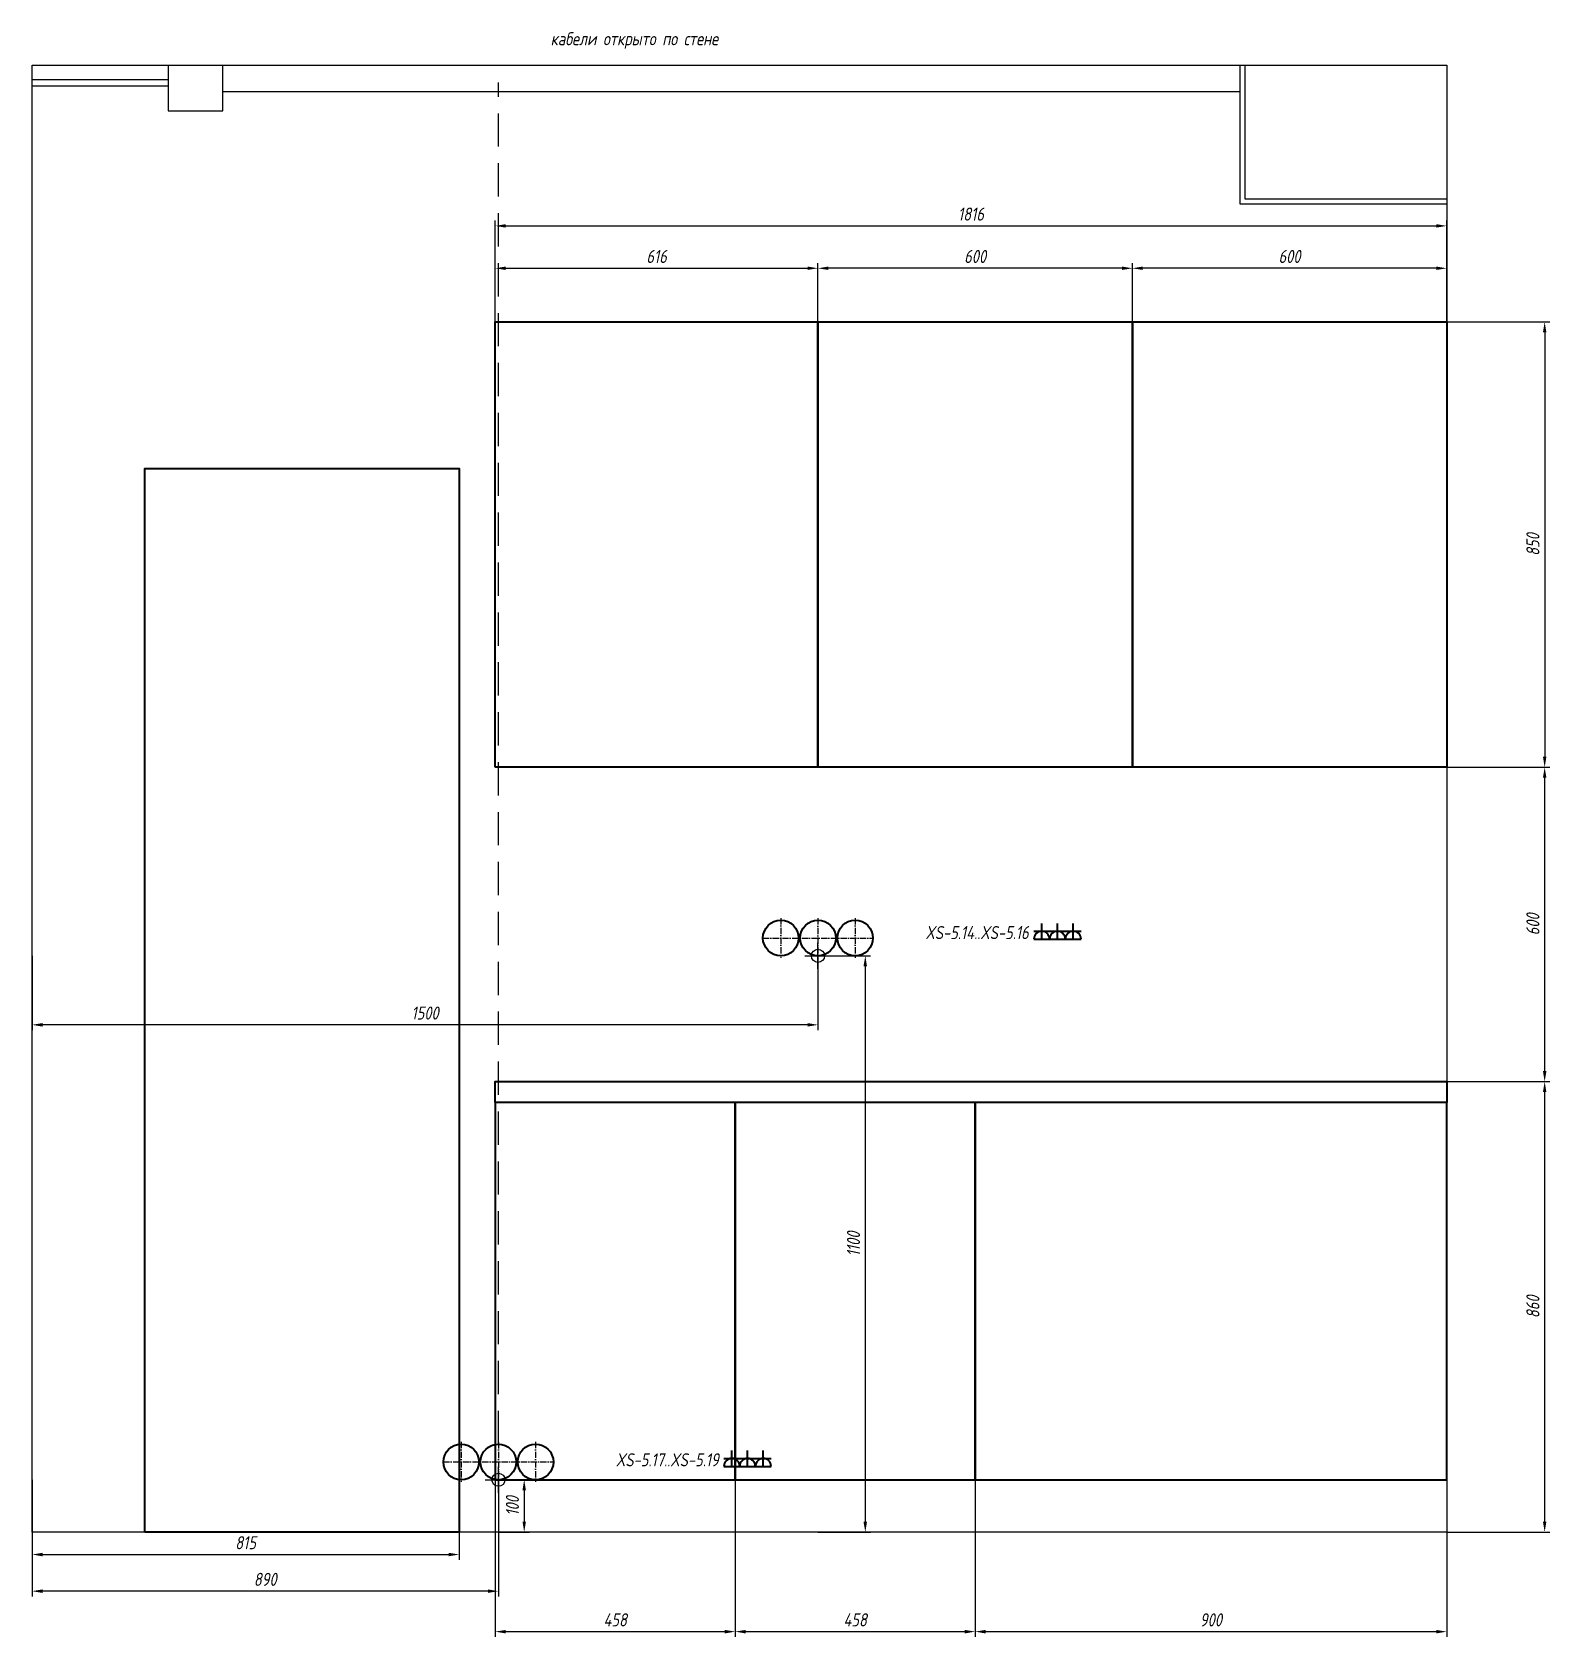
# Model space of a CAD drawing. Header units: millimetres. Extents: x -36498 to 56557, y -58468 to 154.
# Drawn here: x 46963 to 49860, y -31538 to -28475 of the extents above; entities that cross this region are included whole.
import ezdxf
from ezdxf.enums import TextEntityAlignment as Align

# ---------------------------------------------------------------- set-up
doc = ezdxf.new("R2010")
doc.units = ezdxf.units.MM
doc.header["$PDMODE"] = 34
doc.header["$PDSIZE"] = 25
doc.linetypes.add('ACAD_ISO10W100', pattern=[18.5, 12, -3, 0.5, -3])
doc.linetypes.add('DASHED', pattern=[19.05, 12.7, -6.35])
for name, color, linetype in [('01 Черновое', 7, 'Continuous'), ('02 Розетки', 7, 'Continuous'), ('03 Потолок', 7, 'Continuous'), ('04 Мебель', 5, 'Continuous'), ('08 Пож. и техн. сигн.', 7, 'Continuous'), ('11 Привязка размеры', 7, 'Continuous')]:
    doc.layers.add(name, color=color, linetype=linetype)
doc.layers.add('100 noprint', color=1, linetype='Continuous', plot=False)
doc.styles.get("Standard").update_dxf_attribs({"font": 'Ubuntu-R.ttf'})
doc.styles.add('ГОСТ-ISOCPEUR', font='isocpeui.ttf', dxfattribs={"width": 0.8})
doc.dimstyles.new('ISO-25', dxfattribs={"dimtxt": 2.5, "dimasz": 2.5, "dimexe": 1.25, "dimexo": 0.625, "dimtad": 1, "dimtxsty": 'Standard', "dimcen": 2.5, "dimadec": 0, "dimazin": 0, "dimtfac": 1, "dimtmove": 0, "dimatfit": 3, "dimfxl": 1, "dimarcsym": 0})

msp = doc.modelspace()

# ---------------------------------------------------------------- texts
at = {"layer": '02 Розетки', "linetype": 'Continuous', "style": 'ГОСТ-ISOCPEUR', "width": 0.8}
for s, p in [('XS-5.14..XS-5.16', (48865.2, -30206.5)), ('XS-5.17..XS-5.19', (48273.7, -31212.8))]:
    msp.add_text(s, height=25, dxfattribs=at).set_placement(p, align=Align.RIGHT)
at = {"layer": '08 Пож. и техн. сигн.', "insert": (47952.9, -28475.4), "char_height": 25, "width": 466.409, "attachment_point": 1, "style": 'ГОСТ-ISOCPEUR'}
msp.add_mtext('{кабели открыто по стене}', dxfattribs=at)

# ---------------------------------------------------------------- blocks, each defined once
blk = doc.blocks.new('розетка скрытая трехполюсная')
at = {"color": 0, "lineweight": -2}
for p, q in [((-1.5, 1.5), (1.5, 1.5)), ((-1.5, 0), (1.5, 0)), ((0, 0), (0, 3))]:
    blk.add_line(p, q, dxfattribs=at)
blk.add_arc((0, 0), 1.5, 0, 180, dxfattribs=at)
blk = doc.blocks.new('*D224')
at = {"layer": '11 Привязка размеры', "color": 0, "lineweight": -2, "transparency": 16777216}
for p, q in [((46963.1, -31238.4), (46963.1, -31461)), ((47853.1, -31238.4), (47853.1, -31461)), ((47833.1, -31451), (46983.1, -31451))]:
    blk.add_line(p, q, dxfattribs=at)
at = {"layer": '11 Привязка размеры', "color": 0, "transparency": 16777216}
for points in [[(46983.1, -31447.7), (46983.1, -31454.4), (46963.1, -31451)], [(47833.1, -31454.4), (47833.1, -31447.7), (47853.1, -31451)]]:
    blk.add_solid(points, dxfattribs=at)
at = {"layer": 'Defpoints', "color": 0, "transparency": 16777216}
for p in [(46963.1, -31238.4), (47853.1, -31238.4), (46963.1, -31451)]:
    blk.add_point(p, dxfattribs=at)
at = {"layer": '11 Привязка размеры', "color": 0, "transparency": 16777216, "insert": (47408.1, -31428.5), "char_height": 25, "attachment_point": 5, "style": 'ГОСТ-ISOCPEUR'}
blk.add_mtext('890', dxfattribs=at)
blk = doc.blocks.new('*D225')
at = {"layer": '11 Привязка размеры', "color": 0, "lineweight": -2, "transparency": 16777216}
for p, q in [((47853.1, -31238.4), (47912.4, -31238.4)), ((47902.4, -31258.4), (47902.4, -31318.4)), ((47853.1, -31338.4), (47912.4, -31338.4))]:
    blk.add_line(p, q, dxfattribs=at)
at = {"layer": '11 Привязка размеры', "color": 0, "transparency": 16777216}
for points in [[(47905.7, -31258.4), (47899.1, -31258.4), (47902.4, -31238.4)], [(47899.1, -31318.4), (47905.7, -31318.4), (47902.4, -31338.4)]]:
    blk.add_solid(points, dxfattribs=at)
at = {"layer": 'Defpoints', "color": 0, "transparency": 16777216}
for p in [(47853.1, -31238.4), (47853.1, -31338.4), (47902.4, -31338.4)]:
    blk.add_point(p, dxfattribs=at)
at = {"layer": '11 Привязка размеры', "color": 0, "transparency": 16777216, "insert": (47879.9, -31288.4), "char_height": 25, "attachment_point": 5, "rotation": 90, "style": 'ГОСТ-ISOCPEUR'}
blk.add_mtext('100', dxfattribs=at)
blk = doc.blocks.new('*D226')
at = {"layer": '11 Привязка размеры', "color": 0, "lineweight": -2, "transparency": 16777216}
for p, q in [((48463.1, -30238.4), (48563.4, -30238.4)), ((48553.4, -30258.4), (48553.4, -31318.4)), ((48463.1, -31338.4), (48563.4, -31338.4))]:
    blk.add_line(p, q, dxfattribs=at)
at = {"layer": '11 Привязка размеры', "color": 0, "transparency": 16777216}
for points in [[(48556.7, -30258.4), (48550, -30258.4), (48553.4, -30238.4)], [(48550, -31318.4), (48556.7, -31318.4), (48553.4, -31338.4)]]:
    blk.add_solid(points, dxfattribs=at)
at = {"layer": 'Defpoints', "color": 0, "transparency": 16777216}
for p in [(48463.1, -30238.4), (48463.1, -31338.4), (48553.4, -31338.4)]:
    blk.add_point(p, dxfattribs=at)
at = {"layer": '11 Привязка размеры', "color": 0, "transparency": 16777216, "insert": (48530.9, -30788.4), "char_height": 25, "attachment_point": 5, "rotation": 90, "style": 'ГОСТ-ISOCPEUR'}
blk.add_mtext('1100', dxfattribs=at)
blk = doc.blocks.new('*D227')
at = {"layer": '11 Привязка размеры', "color": 0, "lineweight": -2, "transparency": 16777216}
for p, q in [((46963.1, -30238.4), (46963.1, -30380.1)), ((48463.1, -30238.4), (48463.1, -30380.1)), ((48443.1, -30370.1), (46983.1, -30370.1))]:
    blk.add_line(p, q, dxfattribs=at)
at = {"layer": '11 Привязка размеры', "color": 0, "transparency": 16777216}
for points in [[(46983.1, -30366.7), (46983.1, -30373.4), (46963.1, -30370.1)], [(48443.1, -30373.4), (48443.1, -30366.7), (48463.1, -30370.1)]]:
    blk.add_solid(points, dxfattribs=at)
at = {"layer": 'Defpoints', "color": 0, "transparency": 16777216}
for p in [(46963.1, -30238.4), (48463.1, -30238.4), (46963.1, -30370.1)]:
    blk.add_point(p, dxfattribs=at)
at = {"layer": '11 Привязка размеры', "color": 0, "transparency": 16777216, "insert": (47713.1, -30347.6), "char_height": 25, "attachment_point": 5, "style": 'ГОСТ-ISOCPEUR'}
blk.add_mtext('1500', dxfattribs=at)
blk = doc.blocks.new('*D249')
at = {"layer": '11 Привязка размеры', "color": 0, "lineweight": -2, "transparency": 16777216}
for p, q in [((49663.1, -29028.4), (49860.1, -29028.4)), ((49850.1, -29048.4), (49850.1, -29858.4)), ((49663.1, -29878.4), (49860.1, -29878.4))]:
    blk.add_line(p, q, dxfattribs=at)
for points in [[(49846.8, -29048.4), (49853.4, -29048.4), (49850.1, -29028.4)], [(49846.8, -29858.4), (49853.4, -29858.4), (49850.1, -29878.4)]]:
    blk.add_solid(points, dxfattribs=at)
at = {"layer": 'Defpoints', "color": 0, "lineweight": -2, "transparency": 16777216}
for p in [(49663.1, -29028.4), (49663.1, -29878.4), (49850.1, -29878.4)]:
    blk.add_point(p, dxfattribs=at)
at = {"layer": '11 Привязка размеры', "color": 0, "transparency": 16777216, "insert": (49827.6, -29453.4), "char_height": 25, "attachment_point": 5, "rotation": 90, "style": 'ГОСТ-ISOCPEUR'}
blk.add_mtext('850', dxfattribs=at)
blk = doc.blocks.new('*D250')
at = {"layer": '11 Привязка размеры', "color": 0, "lineweight": -2, "transparency": 16777216}
for p, q in [((49063.1, -29028.4), (49063.1, -28916)), ((49643.1, -28926), (49083.1, -28926)), ((49663.1, -29028.4), (49663.1, -28916))]:
    blk.add_line(p, q, dxfattribs=at)
for points in [[(49083.1, -28922.7), (49083.1, -28929.3), (49063.1, -28926)], [(49643.1, -28922.7), (49643.1, -28929.3), (49663.1, -28926)]]:
    blk.add_solid(points, dxfattribs=at)
at = {"layer": 'Defpoints', "color": 0, "lineweight": -2, "transparency": 16777216}
for p in [(49063.1, -28926), (49063.1, -29028.4), (49663.1, -29028.4)]:
    blk.add_point(p, dxfattribs=at)
at = {"layer": '11 Привязка размеры', "color": 0, "transparency": 16777216, "insert": (49363.1, -28903.5), "char_height": 25, "attachment_point": 5, "style": 'ГОСТ-ISOCPEUR'}
blk.add_mtext('600', dxfattribs=at)
blk = doc.blocks.new('*D251')
at = {"layer": '11 Привязка размеры', "color": 0, "lineweight": -2, "transparency": 16777216}
for p, q in [((48463.1, -29028.4), (48463.1, -28916)), ((49043.1, -28926), (48483.1, -28926)), ((49063.1, -29028.4), (49063.1, -28916))]:
    blk.add_line(p, q, dxfattribs=at)
for points in [[(48483.1, -28922.7), (48483.1, -28929.3), (48463.1, -28926)], [(49043.1, -28922.7), (49043.1, -28929.3), (49063.1, -28926)]]:
    blk.add_solid(points, dxfattribs=at)
at = {"layer": 'Defpoints', "color": 0, "lineweight": -2, "transparency": 16777216}
for p in [(48463.1, -28926), (48463.1, -29028.4), (49063.1, -29028.4)]:
    blk.add_point(p, dxfattribs=at)
at = {"layer": '11 Привязка размеры', "color": 0, "transparency": 16777216, "insert": (48763.1, -28903.5), "char_height": 25, "attachment_point": 5, "style": 'ГОСТ-ISOCPEUR'}
blk.add_mtext('600', dxfattribs=at)
blk = doc.blocks.new('*D252')
at = {"layer": '11 Привязка размеры', "color": 0, "lineweight": -2, "transparency": 16777216}
for p, q in [((47847.1, -29028.4), (47847.1, -28916)), ((47867.1, -28926), (48443.1, -28926)), ((48463.1, -29028.4), (48463.1, -28916))]:
    blk.add_line(p, q, dxfattribs=at)
for points in [[(47867.1, -28922.7), (47867.1, -28929.3), (47847.1, -28926)], [(48443.1, -28922.7), (48443.1, -28929.3), (48463.1, -28926)]]:
    blk.add_solid(points, dxfattribs=at)
at = {"layer": 'Defpoints', "color": 0, "lineweight": -2, "transparency": 16777216}
for p in [(48463.1, -28926), (47847.1, -29028.4), (48463.1, -29028.4)]:
    blk.add_point(p, dxfattribs=at)
at = {"layer": '11 Привязка размеры', "color": 0, "transparency": 16777216, "insert": (48155.1, -28903.5), "char_height": 25, "attachment_point": 5, "style": 'ГОСТ-ISOCPEUR'}
blk.add_mtext('616', dxfattribs=at)
blk = doc.blocks.new('*D253')
at = {"layer": '11 Привязка размеры', "color": 0, "lineweight": -2, "transparency": 16777216}
for p, q in [((47847.1, -29028.4), (47847.1, -28835.1)), ((47867.1, -28845.1), (49643.1, -28845.1)), ((49663.1, -29028.4), (49663.1, -28835.1))]:
    blk.add_line(p, q, dxfattribs=at)
for points in [[(47867.1, -28841.8), (47867.1, -28848.4), (47847.1, -28845.1)], [(49643.1, -28841.8), (49643.1, -28848.4), (49663.1, -28845.1)]]:
    blk.add_solid(points, dxfattribs=at)
at = {"layer": 'Defpoints', "color": 0, "lineweight": -2, "transparency": 16777216}
for p in [(49663.1, -28845.1), (47847.1, -29028.4), (49663.1, -29028.4)]:
    blk.add_point(p, dxfattribs=at)
at = {"layer": '11 Привязка размеры', "color": 0, "transparency": 16777216, "insert": (48755.1, -28822.6), "char_height": 25, "attachment_point": 5, "style": 'ГОСТ-ISOCPEUR'}
blk.add_mtext('1816', dxfattribs=at)
blk = doc.blocks.new('*D254')
at = {"layer": '11 Привязка размеры', "color": 0, "lineweight": -2, "transparency": 16777216}
for p, q in [((49663.1, -30478.4), (49860.1, -30478.4)), ((49850.1, -31318.4), (49850.1, -30498.4)), ((49663.1, -31338.4), (49860.1, -31338.4))]:
    blk.add_line(p, q, dxfattribs=at)
for points in [[(49846.8, -30498.4), (49853.4, -30498.4), (49850.1, -30478.4)], [(49846.8, -31318.4), (49853.4, -31318.4), (49850.1, -31338.4)]]:
    blk.add_solid(points, dxfattribs=at)
at = {"layer": 'Defpoints', "color": 0, "lineweight": -2, "transparency": 16777216}
for p in [(49663.1, -30478.4), (49850.1, -30478.4), (49663.1, -31338.4)]:
    blk.add_point(p, dxfattribs=at)
at = {"layer": '11 Привязка размеры', "color": 0, "transparency": 16777216, "insert": (49827.6, -30908.4), "char_height": 25, "attachment_point": 5, "rotation": 90, "style": 'ГОСТ-ISOCPEUR'}
blk.add_mtext('860', dxfattribs=at)
blk = doc.blocks.new('*D255')
at = {"layer": '11 Привязка размеры', "color": 0, "lineweight": -2, "transparency": 16777216}
for p, q in [((48763.1, -31238.4), (48763.1, -31538.3)), ((49663.1, -31238.4), (49663.1, -31538.3)), ((48783.1, -31528.3), (49643.1, -31528.3))]:
    blk.add_line(p, q, dxfattribs=at)
for points in [[(48783.1, -31525), (48783.1, -31531.7), (48763.1, -31528.3)], [(49643.1, -31525), (49643.1, -31531.7), (49663.1, -31528.3)]]:
    blk.add_solid(points, dxfattribs=at)
at = {"layer": 'Defpoints', "color": 0, "lineweight": -2, "transparency": 16777216}
for p in [(48763.1, -31238.4), (49663.1, -31238.4), (49663.1, -31528.3)]:
    blk.add_point(p, dxfattribs=at)
at = {"layer": '11 Привязка размеры', "color": 0, "transparency": 16777216, "insert": (49213.1, -31505.8), "char_height": 25, "attachment_point": 5, "style": 'ГОСТ-ISOCPEUR'}
blk.add_mtext('900', dxfattribs=at)
blk = doc.blocks.new('*D256')
at = {"layer": '11 Привязка размеры', "color": 0, "lineweight": -2, "transparency": 16777216}
for p, q in [((48305.1, -31238.4), (48305.1, -31538.3)), ((48763.1, -31238.4), (48763.1, -31538.3)), ((48325.1, -31528.3), (48743.1, -31528.3))]:
    blk.add_line(p, q, dxfattribs=at)
for points in [[(48325.1, -31525), (48325.1, -31531.7), (48305.1, -31528.3)], [(48743.1, -31525), (48743.1, -31531.7), (48763.1, -31528.3)]]:
    blk.add_solid(points, dxfattribs=at)
at = {"layer": 'Defpoints', "color": 0, "lineweight": -2, "transparency": 16777216}
for p in [(48305.1, -31238.4), (48763.1, -31238.4), (48763.1, -31528.3)]:
    blk.add_point(p, dxfattribs=at)
at = {"layer": '11 Привязка размеры', "color": 0, "transparency": 16777216, "insert": (48534.1, -31505.8), "char_height": 25, "attachment_point": 5, "style": 'ГОСТ-ISOCPEUR'}
blk.add_mtext('458', dxfattribs=at)
blk = doc.blocks.new('*D257')
at = {"layer": '11 Привязка размеры', "color": 0, "lineweight": -2, "transparency": 16777216}
for p, q in [((47847.1, -31238.4), (47847.1, -31538.3)), ((48305.1, -31238.4), (48305.1, -31538.3)), ((47867.1, -31528.3), (48285.1, -31528.3))]:
    blk.add_line(p, q, dxfattribs=at)
for points in [[(47867.1, -31525), (47867.1, -31531.7), (47847.1, -31528.3)], [(48285.1, -31525), (48285.1, -31531.7), (48305.1, -31528.3)]]:
    blk.add_solid(points, dxfattribs=at)
at = {"layer": 'Defpoints', "color": 0, "lineweight": -2, "transparency": 16777216}
for p in [(47847.1, -31238.4), (48305.1, -31238.4), (48305.1, -31528.3)]:
    blk.add_point(p, dxfattribs=at)
at = {"layer": '11 Привязка размеры', "color": 0, "transparency": 16777216, "insert": (48076.1, -31505.8), "char_height": 25, "attachment_point": 5, "style": 'ГОСТ-ISOCPEUR'}
blk.add_mtext('458', dxfattribs=at)
blk = doc.blocks.new('*D258')
at = {"layer": '11 Привязка размеры', "color": 0, "lineweight": -2, "transparency": 16777216}
for p, q in [((49663.1, -29878.4), (49860.1, -29878.4)), ((49850.1, -30458.4), (49850.1, -29898.4)), ((49663.1, -30478.4), (49860.1, -30478.4))]:
    blk.add_line(p, q, dxfattribs=at)
for points in [[(49846.8, -29898.4), (49853.4, -29898.4), (49850.1, -29878.4)], [(49846.8, -30458.4), (49853.4, -30458.4), (49850.1, -30478.4)]]:
    blk.add_solid(points, dxfattribs=at)
at = {"layer": 'Defpoints', "color": 0, "lineweight": -2, "transparency": 16777216}
for p in [(49663.1, -29878.4), (49850.1, -29878.4), (49663.1, -30478.4)]:
    blk.add_point(p, dxfattribs=at)
at = {"layer": '11 Привязка размеры', "color": 0, "transparency": 16777216, "insert": (49827.6, -30178.4), "char_height": 25, "attachment_point": 5, "rotation": 90, "style": 'ГОСТ-ISOCPEUR'}
blk.add_mtext('600', dxfattribs=at)
blk = doc.blocks.new('*D284')
at = {"layer": '11 Привязка размеры', "color": 0, "lineweight": -2}
for p, q in [((46963.1, -31338.4), (46963.1, -31391.1)), ((47778.1, -31338.4), (47778.1, -31391.1)), ((46983.1, -31381.1), (47758.1, -31381.1))]:
    blk.add_line(p, q, dxfattribs=at)
at = {"layer": '11 Привязка размеры', "color": 0}
for points in [[(46983.1, -31377.8), (46983.1, -31384.5), (46963.1, -31381.1)], [(47758.1, -31384.5), (47758.1, -31377.8), (47778.1, -31381.1)]]:
    blk.add_solid(points, dxfattribs=at)
at = {"layer": 'Defpoints', "color": 0}
for p in [(46963.1, -31338.4), (47778.1, -31338.4), (47778.1, -31381.1)]:
    blk.add_point(p, dxfattribs=at)
at = {"layer": '11 Привязка размеры', "color": 0, "insert": (47370.6, -31358.6), "char_height": 25, "attachment_point": 5, "style": 'ГОСТ-ISOCPEUR'}
blk.add_mtext('815', dxfattribs=at)

# ---------------------------------------------------------------- dimensions: what is measured, and where the dimension line sits
at = {"layer": '11 Привязка размеры'}
for base, p1, p2, picture, middle in [((49663.1, -28845.1), (47847.1, -29028.4), (49663.1, -29028.4), '*D253', (48755.1, -28822.6)), ((48463.1, -28926), (47847.1, -29028.4), (48463.1, -29028.4), '*D252', (48155.1, -28903.5)), ((48463.1, -28926), (49063.1, -29028.4), (48463.1, -29028.4), '*D251', (48763.1, -28903.5)), ((49063.1, -28926), (49663.1, -29028.4), (49063.1, -29028.4), '*D250', (49363.1, -28903.5)), ((46963.1, -31451), (47853.1, -31238.4), (46963.1, -31238.4), '*D224', (47408.1, -31428.5)), ((48305.1, -31528.3), (47847.1, -31238.4), (48305.1, -31238.4), '*D257', (48076.1, -31505.8)), ((48763.1, -31528.3), (48305.1, -31238.4), (48763.1, -31238.4), '*D256', (48534.1, -31505.8)), ((49663.1, -31528.3), (48763.1, -31238.4), (49663.1, -31238.4), '*D255', (49213.1, -31505.8)), ((47778.1, -31381.1), (46963.1, -31338.4), (47778.1, -31338.4), '*D284', (47370.6, -31358.6))]:
    dim = msp.add_linear_dim(base=base, p1=p1, p2=p2, dimstyle='ISO-25', override={"dimtxt": 25, "dimasz": 20, "dimexe": 10, "dimexo": 0, "dimgap": 10, "dimdec": 0, "dimtxsty": 'ГОСТ-ISOCPEUR'}, dxfattribs=at)
    dim.commit()
    dim.dimension.update_dxf_attribs({"geometry": picture, "text_midpoint": middle})
for base, p1, p2, picture, middle in [((49850.1, -29878.4), (49663.1, -29028.4), (49663.1, -29878.4), '*D249', (49827.6, -29453.4)), ((49850.1, -29878.4), (49663.1, -30478.4), (49663.1, -29878.4), '*D258', (49827.6, -30178.4)), ((48553.4, -31338.4), (48463.1, -30238.4), (48463.1, -31338.4), '*D226', (48530.9, -30788.4)), ((49850.1, -30478.4), (49663.1, -31338.4), (49663.1, -30478.4), '*D254', (49827.6, -30908.4)), ((47902.4, -31338.4), (47853.1, -31238.4), (47853.1, -31338.4), '*D225', (47879.9, -31288.4))]:
    dim = msp.add_linear_dim(base=base, p1=p1, p2=p2, angle=90, dimstyle='ISO-25', override={"dimtxt": 25, "dimasz": 20, "dimexe": 10, "dimexo": 0, "dimgap": 10, "dimdec": 0, "dimtxsty": 'ГОСТ-ISOCPEUR'}, dxfattribs=at)
    dim.commit()
    dim.dimension.update_dxf_attribs({"geometry": picture, "text_midpoint": middle})
dim = msp.add_linear_dim(base=(46963.1, -30370.1), p1=(48463.1, -30238.4), p2=(46963.1, -30238.4), dimstyle='ISO-25', override={"dimtxt": 25, "dimasz": 20, "dimexe": 10, "dimexo": 0, "dimgap": 10, "dimdec": 0, "dimtxsty": 'ГОСТ-ISOCPEUR'}, dxfattribs=at)
dim.commit()
dim.dimension.update_dxf_attribs({"geometry": '*D227', "text_midpoint": (47713.1, -30370.1), "dimtype": 160})

# ---------------------------------------------------------------- linework, layer by layer
at = {"layer": '01 Черновое'}
msp.add_lwpolyline([(46963.1, -31338.4), (46963.1, -28538.4), (49663.1, -28538.4), (49663.1, -31338.4)], close=True, dxfattribs=at)
at = {"layer": '02 Розетки', "linetype": 'DASHED', "ltscale": 5, "flags": 128}
msp.add_lwpolyline([(47853.1, -31170.4), (47853.1, -28571.4)], dxfattribs=at)
at = {"layer": '02 Розетки', "color": 1, "lineweight": 40}
for centre in [(48392.1, -30204.4), (48463.1, -30204.4), (48534.1, -30204.4), (47782.1, -31204.4), (47853.1, -31204.4), (47924.1, -31204.4)]:
    msp.add_circle(centre, 34, dxfattribs=at)
at = {"layer": '03 Потолок', "color": 1, "ltscale": 10}
for p, q in [((47223.1, -28538.4), (47223.1, -28625.4)), ((47327.1, -28625.4), (47327.1, -28538.4)), ((47223.1, -28625.4), (47327.1, -28625.4))]:
    msp.add_line(p, q, dxfattribs=at)
at = {"layer": '03 Потолок', "color": 1, "lineweight": -2}
for p, q in [((46963.1, -28565.4), (47223.1, -28565.4)), ((46963.1, -28577.9), (47223.1, -28577.9)), ((47327.1, -28588.4), (49268.1, -28588.4))]:
    msp.add_line(p, q, dxfattribs=at)
at = {"layer": '03 Потолок', "color": 1, "lineweight": -2, "flags": 128}
msp.add_lwpolyline([(49268.1, -28538.4), (49268.1, -28802.9), (49663.1, -28802.9)], dxfattribs=at)
at = {"layer": '03 Потолок', "color": 1, "lineweight": -2}
msp.add_lwpolyline([(49277.6, -28538.4), (49277.6, -28793.4), (49663.1, -28793.4)], dxfattribs=at)
at = {"layer": '04 Мебель', "lineweight": 40, "flags": 128}
for points in [[(47847.1, -29878.4), (47847.1, -29028.4), (48463.1, -29028.4), (48463.1, -29878.4)], [(48463.1, -29878.4), (48463.1, -29028.4), (49063.1, -29028.4), (49063.1, -29878.4)], [(49063.1, -29878.4), (49063.1, -29028.4), (49663.1, -29028.4), (49663.1, -29878.4)], [(47178.1, -31338.4), (47178.1, -29308.4), (47778.1, -29308.4), (47778.1, -31338.4)]]:
    msp.add_lwpolyline(points, close=True, dxfattribs=at)
at = {"layer": '04 Мебель', "lineweight": 40}
for points in [[(49663.1, -30518.4), (47847.1, -30518.4), (47847.1, -30478.4), (49663.1, -30478.4)], [(48305.1, -30518.4), (47847.1, -30518.4), (47847.1, -31238.4), (48305.1, -31238.4)], [(48763.1, -30518.4), (48305.1, -30518.4), (48305.1, -31238.4), (48763.1, -31238.4)], [(49663.1, -30518.4), (48763.1, -30518.4), (48763.1, -31238.4), (49663.1, -31238.4)]]:
    msp.add_lwpolyline(points, close=True, dxfattribs=at)
at = {"layer": '100 noprint', "color": 2, "lineweight": -2}
msp.add_line((49663.1, -30518.4), (49663.1, -30478.4), dxfattribs=at)
at = {"layer": '11 Привязка размеры', "linetype": 'ACAD_ISO10W100'}
for p, q in [((48392.1, -30166.3), (48392.1, -30242.1)), ((48463.1, -30166.5), (48463.1, -30242.3)), ((48534.1, -30166.3), (48534.1, -30242.1)), ((48358.1, -30204.4), (48568.1, -30204.4)), ((47782.1, -31166.3), (47782.1, -31242.1)), ((47853.1, -31166.5), (47853.1, -31242.3)), ((47924.1, -31166.3), (47924.1, -31242.1)), ((47748.1, -31204.4), (47958.1, -31204.4))]:
    msp.add_line(p, q, dxfattribs=at)
at = {"layer": '11 Привязка размеры', "lineweight": -2}
for p in [(48463.1, -30238.4), (47853.1, -31238.4)]:
    msp.add_point(p, dxfattribs=at)

# ---------------------------------------------------------------- block references
at = {"layer": '02 Розетки', "color": 1, "lineweight": 40, "xscale": 10, "yscale": 10, "zscale": 10}
for p in [(48890.2, -30206.5), (48920.2, -30206.5), (48950.2, -30206.5), (48298.7, -31212.8), (48328.7, -31212.8), (48358.7, -31212.8)]:
    msp.add_blockref('розетка скрытая трехполюсная', p, dxfattribs=at)

msp.set_redraw_order([(e.dxf.handle, doc.entitydb.next_handle()) for e in msp.query("TEXT MTEXT ATTDEF DIMENSION ARC_DIMENSION")])  # texts and dimensions are drawn at this point

doc.saveas('drawing.dxf')
